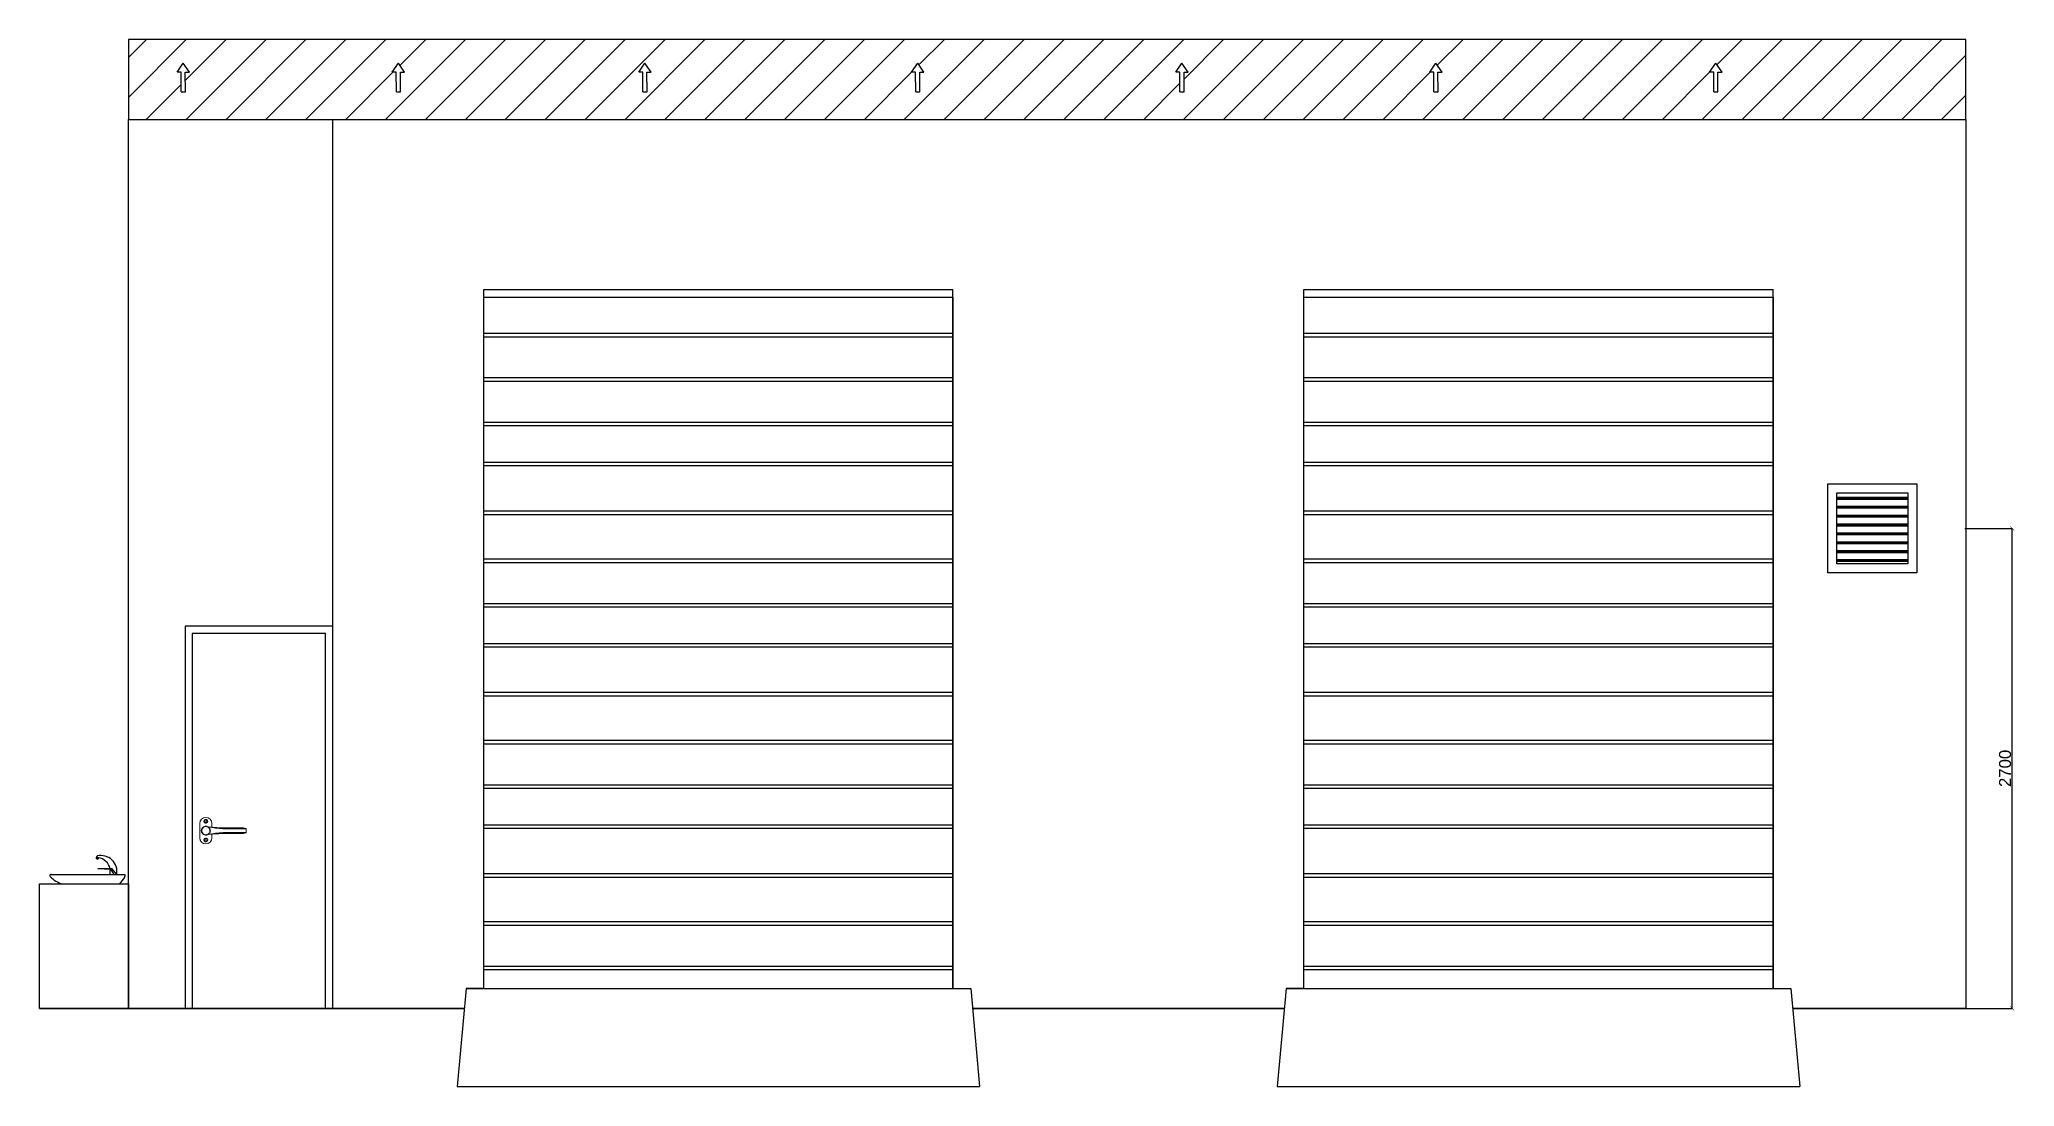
# Model space of a CAD drawing. Header units: millimetres. Extents: x -152054 to 94068, y -14280 to 91468.
# Drawn here: x -39533 to -28420, y 25382 to 31271 of the extents above; entities that cross this region are included whole.
import ezdxf

# ---------------------------------------------------------------- set-up
doc = ezdxf.new("R2010")
doc.units = ezdxf.units.MM
doc.linetypes.add('DASHED', pattern=[0.75, 0.5, -0.25])
doc.layers.add('001_Dark_1 5', color=7, linetype='Continuous', lineweight=0)
doc.styles.get("Standard").update_dxf_attribs({"font": 'arial.ttf'})
doc.dimstyles.new('ISO-25', dxfattribs={"dimtxt": 67.5, "dimasz": 22.5, "dimexe": 1.25, "dimexo": 0.625, "dimgap": 5.63, "dimtad": 1, "dimtoh": 1, "dimdec": 0, "dimtxsty": 'Standard', "dimblk": 'ARCHTICK', "dimcen": 2.5, "dimclrd": 40, "dimclre": 40, "dimclrt": 1, "dimadec": 0, "dimazin": 0, "dimtfac": 1, "dimtdec": 0, "dimtmove": 0, "dimatfit": 3, "dimldrblk": 'BOXFILLED', "dimfxl": 1, "dimarcsym": 0})

msp = doc.modelspace()

# ---------------------------------------------------------------- blocks, each defined once
blk = doc.blocks.new('_ArchTick')
at = {"color": 0, "linetype": 'ByBlock', "const_width": 0.15}
blk.add_lwpolyline([(-0.5, -0.5), (0.5, 0.5)], dxfattribs=at)
blk = doc.blocks.new('*D191')
at = {"color": 40, "lineweight": -2, "transparency": 16777216}
for p, q in [((-28700, 28521), (-28431, 28521)), ((-28433, 25821), (-28433, 28521)), ((-28693, 25821), (-28431, 25821))]:
    blk.add_line(p, q, dxfattribs=at)
at = {"layer": 'Defpoints', "color": 0, "transparency": 16777216}
for p in [(-28700, 28521), (-28433, 28521), (-28693, 25821)]:
    blk.add_point(p, dxfattribs=at)
at = {"color": 40, "lineweight": -2, "transparency": 16777216, "xscale": 22.5, "yscale": 22.5, "zscale": 22.5}
for p, rotation in [((-28433, 28521), 90), ((-28433, 25821), 270)]:
    blk.add_blockref('_ArchTick', p, dxfattribs=dict(at, rotation=rotation))
at = {"color": 1, "transparency": 16777216, "insert": (-28473, 27171), "char_height": 67.5, "attachment_point": 5, "rotation": 90}
blk.add_mtext('2700', dxfattribs=at)
blk = doc.blocks.new('_BoxFilled')
at = {"color": 0, "linetype": 'ByBlock', "lineweight": -2}
blk.add_line((-0.5, 0), (-1, 0), dxfattribs=at)
at = {"color": 0, "linetype": 'ByBlock'}
blk.add_solid([(-0.5, 0.5), (0.5, 0.5), (-0.5, -0.5), (0.5, -0.5)], dxfattribs=at)

# ---------------------------------------------------------------- dimensions: what is measured, and where the dimension line sits
dim = msp.add_linear_dim(base=(-28432.6, 28521.1), p1=(-28693.4, 25820.7), p2=(-28700.4, 28521.1), angle=90, dimstyle='ISO-25')
dim.commit()
dim.dimension.update_dxf_attribs({"geometry": '*D191', "text_midpoint": (-28472.7, 27170.9)})

# ---------------------------------------------------------------- hatches: boundary and pattern name
h = msp.add_hatch()
h.set_pattern_fill('ANSI31', color=3, scale=50)
h.set_pattern_definition([(45, (6411.28, -14535.73), (-112.2532, 112.2532), [])])
h.paths.add_polyline_path([(-28693.4, 31270.7), (-39033.4, 31270.7), (-39033.4, 30820.7), (-28693.4, 30820.7)])
h.paths.add_polyline_path([(-36092, 31086.6), (-36115.2, 31086.6), (-36115, 30976.4), (-36138.3, 30976.4), (-36138.4, 31086.5), (-36161.7, 31086.5), (-36126.9, 31137.6)], flags=16)
h.paths.add_polyline_path([(-34626.5, 31086.5), (-34591.7, 31137.6), (-34556.8, 31086.6), (-34580, 31086.6), (-34579.9, 30976.4), (-34603.1, 30976.4), (-34603.3, 31086.5)], flags=16)
h.paths.add_polyline_path([(-37479.2, 31086.6), (-37502.4, 31086.6), (-37502.3, 30976.4), (-37525.5, 30976.4), (-37525.7, 31086.5), (-37548.9, 31086.5), (-37514.1, 31137.6)], flags=16)
h.paths.add_polyline_path([(-33139.7, 31086.5), (-33104.9, 31137.6), (-33070, 31086.6), (-33093.2, 31086.6), (-33093, 30976.4), (-33116.3, 30976.4), (-33116.4, 31086.5)], flags=16)
h.paths.add_polyline_path([(-38689.7, 31086.6), (-38712.9, 31086.6), (-38712.8, 30976.4), (-38736, 30976.4), (-38736.2, 31086.5), (-38759.4, 31086.5), (-38724.6, 31137.6)], flags=16)
h.paths.add_polyline_path([(-31710.7, 31086.5), (-31675.9, 31137.6), (-31640.9, 31086.6), (-31664.2, 31086.6), (-31664, 30976.4), (-31687.2, 30976.4), (-31687.4, 31086.5)], flags=16)
h.paths.add_polyline_path([(-30135.7, 31086.5), (-30100.9, 31137.6), (-30066, 31086.6), (-30089.2, 31086.6), (-30089.1, 30976.4), (-30112.3, 30976.4), (-30112.5, 31086.5)], flags=16)
h = msp.add_hatch()
h.set_pattern_fill('ANSI32', color=3)
h.set_pattern_definition([(45, (6411.281, -14535.726), (-6.7351921, 6.7351921), []), (45, (6415.771, -14535.726), (-6.7351921, 6.7351921), [])])
h.paths.add_polyline_path([(-29020.1, 28696.1), (-29420.1, 28696.1), (-29420.1, 28686.1), (-29020.1, 28686.1)])
h.paths.add_polyline_path([(-29020.1, 28646.1), (-29420.1, 28646.1), (-29420.1, 28636.1), (-29020.1, 28636.1)])
h.paths.add_polyline_path([(-29020.1, 28596.1), (-29420.1, 28596.1), (-29420.1, 28586.1), (-29020.1, 28586.1)])
h.paths.add_polyline_path([(-29020.1, 28546.1), (-29420.1, 28546.1), (-29420.1, 28536.1), (-29020.1, 28536.1)])
h.paths.add_polyline_path([(-29020.1, 28496.1), (-29420.1, 28496.1), (-29420.1, 28486.1), (-29020.1, 28486.1)])
h.paths.add_polyline_path([(-29020.1, 28446.1), (-29420.1, 28446.1), (-29420.1, 28436.1), (-29020.1, 28436.1)])
h.paths.add_polyline_path([(-29020.1, 28396.1), (-29420.1, 28396.1), (-29420.1, 28386.1), (-29020.1, 28386.1)])
h.paths.add_polyline_path([(-29020.1, 28346.1), (-29420.1, 28346.1), (-29420.1, 28336.1), (-29020.1, 28336.1)])

# ---------------------------------------------------------------- linework, layer by layer
for points in [[(-39033.4, 30820.7), (-28693.4, 30820.7), (-28693.4, 31270.7), (-39033.4, 31270.7)], [(-29470.1, 28771.1), (-28970.1, 28771.1), (-28970.1, 28271.1), (-29470.1, 28271.1)], [(-39533.4, 26521), (-39033.4, 26521), (-39033.4, 25820.7), (-39533.4, 25820.7)]]:
    msp.add_lwpolyline(points, close=True)
for points in [[(-38736.2, 31086.5), (-38759.4, 31086.5), (-38724.6, 31137.6)], [(-38712.9, 31086.6), (-38689.7, 31086.6), (-38724.6, 31137.6)], [(-37525.7, 31086.5), (-37548.9, 31086.5), (-37514.1, 31137.6)], [(-37502.4, 31086.6), (-37479.2, 31086.6), (-37514.1, 31137.6)], [(-36138.4, 31086.5), (-36161.7, 31086.5), (-36126.9, 31137.6)], [(-36115.2, 31086.6), (-36092, 31086.6), (-36126.9, 31137.6)], [(-34603.3, 31086.5), (-34626.5, 31086.5), (-34591.7, 31137.6)], [(-34580, 31086.6), (-34556.8, 31086.6), (-34591.7, 31137.6)], [(-33116.4, 31086.5), (-33139.7, 31086.5), (-33104.9, 31137.6)], [(-33093.2, 31086.6), (-33070, 31086.6), (-33104.9, 31137.6)], [(-31687.4, 31086.5), (-31710.7, 31086.5), (-31675.9, 31137.6)], [(-31664.2, 31086.6), (-31640.9, 31086.6), (-31675.9, 31137.6)], [(-30112.5, 31086.5), (-30135.7, 31086.5), (-30100.9, 31137.6)], [(-30089.2, 31086.6), (-30066, 31086.6), (-30100.9, 31137.6)], [(-38736, 30976.4), (-38736.2, 31086.5)], [(-38712.8, 30976.4), (-38712.9, 31086.6)], [(-37525.5, 30976.4), (-37525.7, 31086.5)], [(-37502.3, 30976.4), (-37502.4, 31086.6)], [(-36138.3, 30976.4), (-36138.4, 31086.5)], [(-36115, 30976.4), (-36115.2, 31086.6)], [(-34603.1, 30976.4), (-34603.3, 31086.5)], [(-34579.9, 30976.4), (-34580, 31086.6)], [(-33116.3, 30976.4), (-33116.4, 31086.5)], [(-33093, 30976.4), (-33093.2, 31086.6)], [(-31687.2, 30976.4), (-31687.4, 31086.5)], [(-31664, 30976.4), (-31664.2, 31086.6)], [(-30112.3, 30976.4), (-30112.5, 31086.5)], [(-30089.1, 30976.4), (-30089.2, 31086.6)], [(-38736, 30976.4), (-38712.8, 30976.4)], [(-37525.5, 30976.4), (-37502.3, 30976.4)], [(-36138.3, 30976.4), (-36115, 30976.4)], [(-34603.1, 30976.4), (-34579.9, 30976.4)], [(-33116.3, 30976.4), (-33093, 30976.4)], [(-31687.2, 30976.4), (-31664, 30976.4)], [(-30112.3, 30976.4), (-30089.1, 30976.4)], [(-39033.4, 25820.7), (-39033.4, 30820.7), (-28693.4, 30820.7)], [(-37143.4, 25820.7), (-39033.4, 25820.7), (-39033.4, 30820.7), (-28693.4, 30820.7), (-28693.4, 25820.7), (-29668.4, 25820.7)], [(-37883.4, 25820.7), (-37883.4, 30820.7)], [(-37033.2, 29864.1), (-34393.4, 29864.1)], [(-37033.2, 25933.5), (-37033.2, 29864.1)], [(-37033.2, 25933.5), (-37033.2, 29820.7), (-34393.4, 29820.7), (-34393.4, 25933.5)], [(-34393.4, 25933.5), (-34393.4, 29864.1)], [(-32418.4, 29864.1), (-29778.4, 29864.1)], [(-32418.4, 25933.5), (-32418.4, 29864.1)], [(-32418.4, 25933.5), (-32418.4, 29820.7), (-29778.7, 29820.7), (-29778.7, 25933.5)], [(-29778.4, 25933.5), (-29778.4, 29864.1)], [(-37033.2, 29619.3), (-34393.4, 29619.3)], [(-37033.2, 29599.3), (-34393.4, 29599.3)], [(-32418.4, 29619.3), (-29778.7, 29619.3)], [(-32418.4, 29599.3), (-29778.7, 29599.3)], [(-37033.2, 29369.3), (-34393.4, 29369.3)], [(-37033.2, 29349.3), (-34393.4, 29349.3)], [(-32418.4, 29369.3), (-29778.7, 29369.3)], [(-32418.4, 29349.3), (-29778.7, 29349.3)], [(-37033.2, 29119.3), (-34393.4, 29119.3)], [(-32418.4, 29119.3), (-29778.7, 29119.3)], [(-37033.2, 29099.3), (-34393.4, 29099.3)], [(-32418.4, 29099.3), (-29778.7, 29099.3)], [(-37033.2, 28894.3), (-34393.4, 28894.3)], [(-37033.2, 28874.3), (-34393.4, 28874.3)], [(-32418.4, 28894.3), (-29778.7, 28894.3)], [(-32418.4, 28874.3), (-29778.7, 28874.3)], [(-29420.1, 28721.1), (-29020.1, 28721.1), (-29020.1, 28321.1), (-29420.1, 28321.1), (-29420.1, 28721.1)], [(-29420.1, 28721.1), (-29020.1, 28721.1)], [(-29420.1, 28696.1), (-29020.1, 28696.1)], [(-29420.1, 28686.1), (-29020.1, 28686.1)], [(-37033.2, 28619.3), (-34393.4, 28619.3)], [(-37033.2, 28599.3), (-34393.4, 28599.3)], [(-32418.4, 28619.3), (-29778.7, 28619.3)], [(-32418.4, 28599.3), (-29778.7, 28599.3)], [(-29420.1, 28646.1), (-29020.1, 28646.1)], [(-29420.1, 28636.1), (-29020.1, 28636.1)], [(-29420.1, 28596.1), (-29020.1, 28596.1)], [(-29420.1, 28586.1), (-29020.1, 28586.1)], [(-29420.1, 28546.1), (-29020.1, 28546.1)], [(-29420.1, 28536.1), (-29020.1, 28536.1)], [(-29420.1, 28496.1), (-29020.1, 28496.1)], [(-29420.1, 28486.1), (-29020.1, 28486.1)], [(-37033.2, 28349.3), (-34393.4, 28349.3)], [(-32418.4, 28349.3), (-29778.7, 28349.3)], [(-29420.1, 28446.1), (-29020.1, 28446.1)], [(-29420.1, 28436.1), (-29020.1, 28436.1)], [(-29420.1, 28396.1), (-29020.1, 28396.1)], [(-29420.1, 28386.1), (-29020.1, 28386.1)], [(-29420.1, 28346.1), (-29020.1, 28346.1)], [(-37033.2, 28329.3), (-34393.4, 28329.3)], [(-32418.4, 28329.3), (-29778.7, 28329.3)], [(-29420.1, 28336.1), (-29020.1, 28336.1)], [(-37033.2, 28099.3), (-34393.4, 28099.3)], [(-37033.2, 28079.3), (-34393.4, 28079.3)], [(-32418.4, 28099.3), (-29778.7, 28099.3)], [(-32418.4, 28079.3), (-29778.7, 28079.3)], [(-37883.4, 25820.7), (-37883.4, 27970.7), (-38713.8, 27970.7), (-38713.8, 25820.7), (-37883.4, 25820.7)], [(-37923.4, 25820.7), (-37923.4, 27930.7), (-38673.8, 27930.7), (-38673.8, 25820.7)], [(-37033.2, 27874.3), (-34393.4, 27874.3)], [(-37033.2, 27854.3), (-34393.4, 27854.3)], [(-32418.4, 27874.3), (-29778.7, 27874.3)], [(-32418.4, 27854.3), (-29778.7, 27854.3)], [(-37033.2, 27599.3), (-34393.4, 27599.3)], [(-37033.2, 27579.3), (-34393.4, 27579.3)], [(-32418.4, 27599.3), (-29778.7, 27599.3)], [(-32418.4, 27579.3), (-29778.7, 27579.3)], [(-37033.2, 27329.3), (-34393.4, 27329.3)], [(-37033.2, 27309.3), (-34393.4, 27309.3)], [(-32418.4, 27329.3), (-29778.7, 27329.3)], [(-32418.4, 27309.3), (-29778.7, 27309.3)], [(-37033.2, 27079.3), (-34393.4, 27079.3)], [(-37033.2, 27059.3), (-34393.4, 27059.3)], [(-32418.4, 27079.3), (-29778.7, 27079.3)], [(-32418.4, 27059.3), (-29778.7, 27059.3)], [(-37033.2, 26854.3), (-34393.4, 26854.3)], [(-37033.2, 26834.3), (-34393.4, 26834.3)], [(-32418.4, 26854.3), (-29778.7, 26854.3)], [(-32418.4, 26834.3), (-29778.7, 26834.3)], [(-39211.6, 26672.8), (-39208.6, 26678.4)], [(-39211.6, 26672.8), (-39202.1, 26668.8)], [(-39467.8, 26574.5), (-39052.9, 26574.5)], [(-39214.5, 26665.3), (-39205, 26661.2)], [(-39098.8, 26574.5), (-39124, 26606.7), (-39205.4, 26606.7)], [(-39113.2, 26574.5), (-39130.7, 26601.5), (-39205.4, 26606.7)], [(-37033.2, 26579.3), (-34393.4, 26579.3)], [(-32418.4, 26579.3), (-29778.7, 26579.3)], [(-39055.1, 26557.9), (-39083.1, 26521)], [(-37033.2, 26559.3), (-34393.4, 26559.3)], [(-32418.4, 26559.3), (-29778.7, 26559.3)], [(-37033.2, 26309.3), (-34393.4, 26309.3)], [(-37033.2, 26289.3), (-34393.4, 26289.3)], [(-32418.4, 26309.3), (-29778.7, 26309.3)], [(-32418.4, 26289.3), (-29778.7, 26289.3)], [(-37033.2, 26059.3), (-34393.4, 26059.3)], [(-37033.2, 26039.3), (-34393.4, 26039.3)], [(-32418.4, 26059.3), (-29778.7, 26059.3)], [(-32418.4, 26039.3), (-29778.7, 26039.3)], [(-37133.2, 25933.5), (-37183.2, 25381.9)], [(-37033.2, 25933.5), (-37133.2, 25933.5)], [(-37129.6, 25933.5), (-34293.4, 25933.5)], [(-34393.4, 25933.5), (-34293.4, 25933.5), (-34243.4, 25381.9)], [(-32518.4, 25933.5), (-32568.4, 25381.9)], [(-32418.4, 25933.5), (-32518.4, 25933.5)], [(-32514.9, 25933.5), (-29678.7, 25933.5)], [(-29778.7, 25933.5), (-29678.7, 25933.5), (-29628.7, 25381.9)], [(-39533.4, 25820.7), (-37143.4, 25820.7)], [(-34283.2, 25820.7), (-32528.7, 25820.7)], [(-32528.7, 25820.7), (-34283.2, 25820.7)], [(-29668.4, 25820.7), (-28693.4, 25820.7)], [(-37183.2, 25381.9), (-34243.4, 25381.9)], [(-32568.4, 25381.9), (-29628.7, 25381.9)]]:
    msp.add_lwpolyline(points)
for centre, radius, start, end in [((-39209.9, 26667.8), 5.3, 109.16359, 208.99769), ((-39187.5, 26590.7), 90.2, 349.6598, 103.51023), ((-39468.6, 26567.9), 6.68, 83.40232, 225.4), ((-39362.2, 26667.5), 152.4, 223.2171, 254.00817), ((-39208, 26666.7), 6.23, 298.458, 19.70328), ((-39213.3, 26591.2), 78.4, 11.35825, 81.80537), ((-39213.3, 26591.2), 78.4, 347.69394, 7.67308), ((-39069.7, 26568.2), 17.9, 324.71605, 20.62727)]:
    msp.add_arc(centre, radius, start, end)
at = {"layer": '001_Dark_1 5', "linetype": 'Continuous'}
for p, q in [((-38631.9, 26860.4), (-38631.9, 26781)), ((-38563.2, 26840.1), (-38563.2, 26860.4)), ((-38563.2, 26781), (-38563.2, 26801.4)), ((-38500.3, 26837.1), (-38401.2, 26837.1)), ((-38401.2, 26804.3), (-38500.3, 26804.3)), ((-38490.8, 26831.5), (-38373.6, 26831.5)), ((-38373.6, 26809.9), (-38490.8, 26809.9)), ((-38371.1, 26831.5), (-38371.1, 26809.9))]:
    msp.add_line(p, q, dxfattribs=at)
at = {"layer": '001_Dark_1 5', "linetype": 'DASHED'}
for centre, radius in [((-38597.5, 26873.6), 10.6), ((-38597.5, 26873.6), 6.35), ((-38597.5, 26767.8), 10.6), ((-38597.5, 26767.8), 6.35)]:
    msp.add_circle(centre, radius, dxfattribs=at)
at = {"layer": '001_Dark_1 5', "linetype": 'Continuous'}
for centre, radius, start, end in [((-38597.5, 26860.4), 34.4, 0, 180), ((-38597.5, 26820.7), 25.4, 58.7771, 301.2229), ((-38597.5, 26820.7), 23.3, 81.90917, 278.09083), ((-38500.3, 27504.8), 667.7, 261.90917, 270), ((-38500.3, 26136.6), 667.7, 90, 98.09083), ((-38482.2, 27337.2), 505.7, 259.55562, 269.02108), ((-38482.2, 26304.3), 505.7, 90.97892, 100.44438), ((-38402.5, 26730.8), 106.3, 73.28547, 89.26281), ((-38402.5, 26910.6), 106.3, 270.73719, 286.71453), ((-38372.3, 26831.5), 1.19, 0, 73.31327), ((-38372.3, 26809.9), 1.19, 286.68673, 0), ((-38597.5, 26781), 34.4, 180, 0)]:
    msp.add_arc(centre, radius, start, end, dxfattribs=at)
at = {"layer": '001_Dark_1 5', "linetype": 'DASHED'}
for radius, start, end in [(23.3, 278.09083, 81.90917), (25.4, 301.2229, 58.7771)]:
    msp.add_arc((-38597.5, 26820.7), radius, start, end, dxfattribs=at)

msp.set_redraw_order([(e.dxf.handle, doc.entitydb.next_handle()) for e in msp.query("TEXT MTEXT ATTDEF DIMENSION ARC_DIMENSION")])  # texts and dimensions are drawn at this point

doc.saveas('drawing.dxf')
